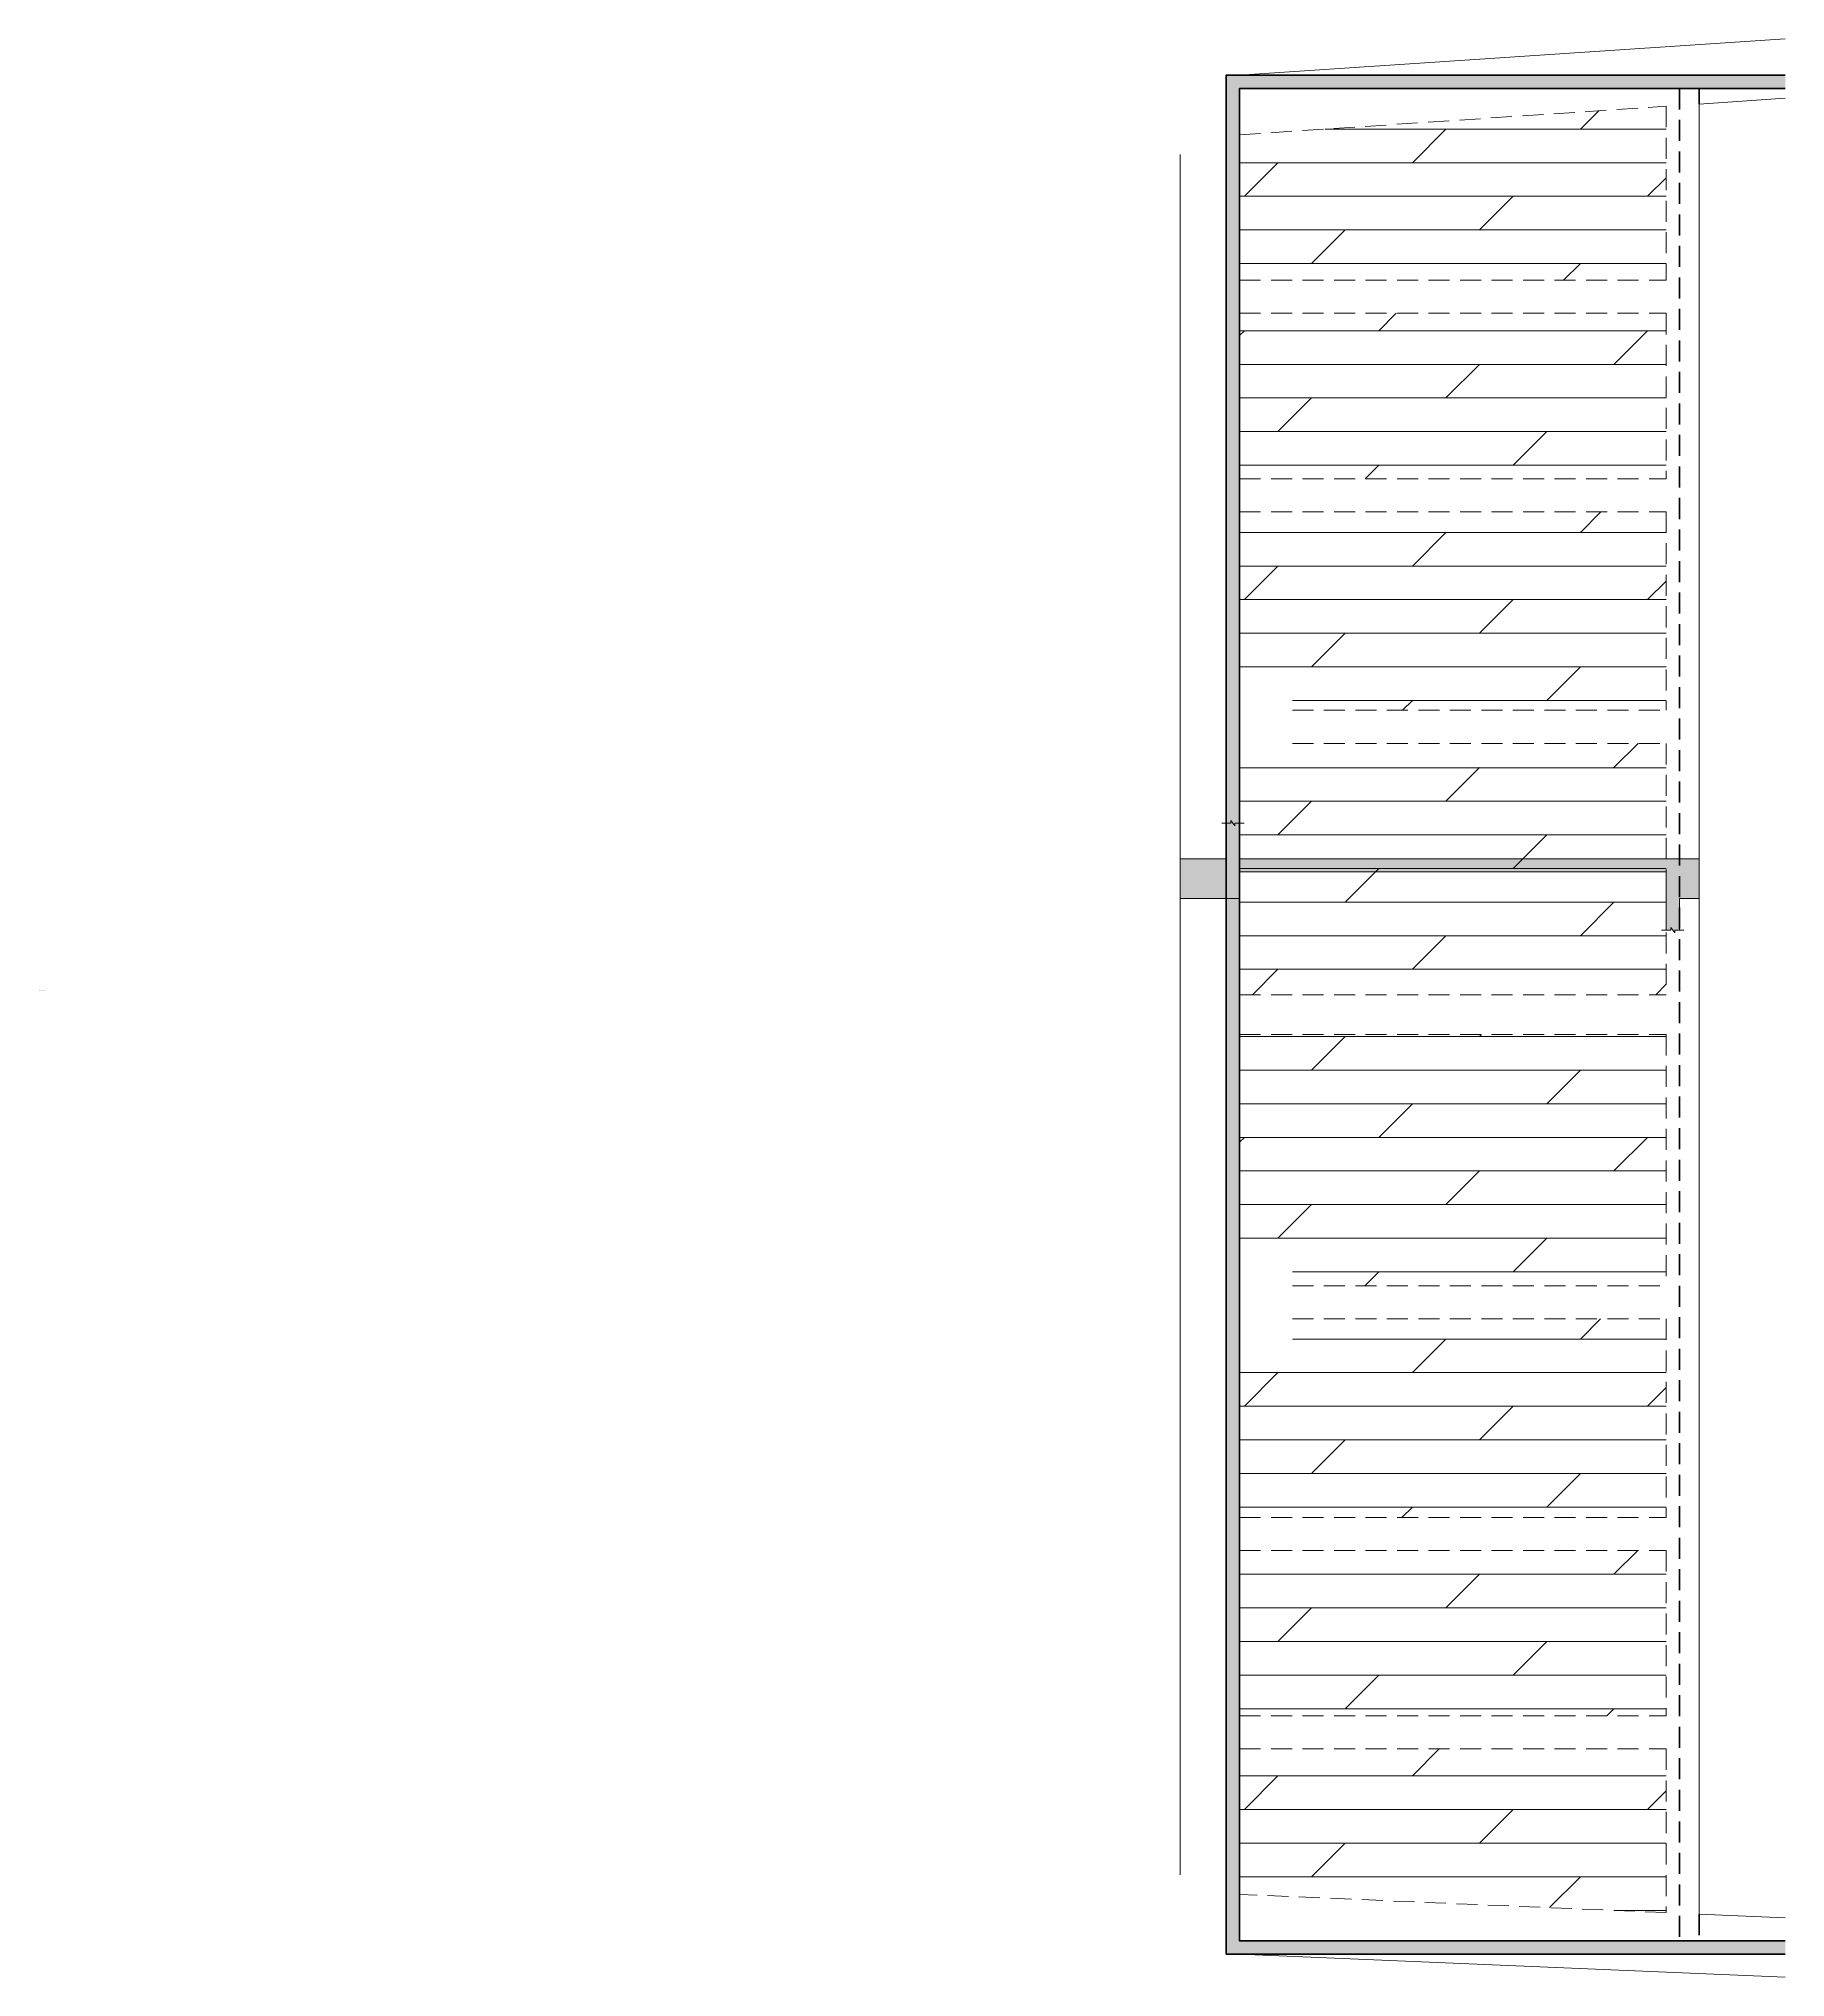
# Model space of a CAD drawing. Header units: millimetres. Extents: x 113346 to 183050, y 9150 to 41550.
# Drawn here: x 113346 to 139750, y 9150 to 38450 of the extents above; entities that cross this region are included whole.
import ezdxf

# ---------------------------------------------------------------- set-up
doc = ezdxf.new("R2010")
doc.units = ezdxf.units.MM
doc.linetypes.add('HIDDEN2', pattern=[4.7625, 3.175, -1.5875])
for name, color, linetype, lineweight in [('NDC_S_BEAM', 3, 'HIDDEN2', 20), ('NDC_S_DIM', 1, 'Continuous', 15), ('NDC_S_HATCH MATERIAL', 8, 'Continuous', 13), ('NDC_S_SLAB', 2, 'Continuous', 20), ('NDC_S_WALL', 6, 'Continuous', 35)]:
    doc.layers.add(name, color=color, linetype=linetype, lineweight=lineweight)
doc.styles.add('NDC_DIM', font='', dxfattribs={"width": 0.75})
doc.styles.get('NDC_DIM').set_extended_font_data('Dotum')

msp = doc.modelspace()

# ---------------------------------------------------------------- hatches: boundary and pattern name
at = {"layer": 'NDC_S_HATCH MATERIAL', "ltscale": 100}
h = msp.add_hatch(dxfattribs=at)
h.set_pattern_fill('BT-01', color=256, scale=20, pattern_type=2)
h.set_pattern_definition([(50, (0, 0), (143.45204, -12.55043), [15, -165]), (355, (0, 0), (-27.75027, 150.43843), [12, -132]), (100.4514, (11.95, -1.05), (115.70188, 137.88791), [12.74804, -140.22842]), (46.1842, (0, 40), (213.4482, -33.1038), [22.5, -247.5]), (96.6356, (17.79, 37.24), (186.93254, 194.82357), [19.12206, -210.3426]), (351.1842, (0, 40), (186.9324, 194.82372), [18, -198]), (21, (20, 30), (119.38141, -80.52378), [15, -165]), (326, (20, 30), (48.66307, 145.03001), [12, -132]), (71.4514, (29.95, 23.29), (168.04453, 64.5061), [12.74804, -140.22842]), (37.5, (0, 0), (2.431971, 66.57877), [0, -130.4, 0, -134, 0, -132.5]), (7.5, (0, 0), (52.613907, 78.882342), [0, -76.4, 0, -127.4, 0, -50.5]), (327.5, (-44.6, 0), (106.764487, -4.510974), [0, -50, 0, -156, 0, -207]), (317.5, (-64.6, 0), (116.637234, 20.020996), [0, -65, 0, -103.6, 0, -147]), (45, (0, 0), (-60.104076, 60.104076), []), (45, (0, 24.5), (-60.104076, 60.104076), [])])
h.paths.add_polyline_path([(131500, 37700), (139750, 37700), (139750, 37900), (131300, 37900), (131300, 9500), (139750, 9500), (139750, 9700), (131500, 9700)])
h = msp.add_hatch(dxfattribs=at)
h.set_pattern_fill('DOLMIT', color=256, scale=80)
h.paths.add_polyline_path([(137950, 12600), (131500, 12600), (131500, 10401), (137950, 10127)])
h.paths.add_polyline_path([(137950, 15600), (131500, 15600), (131500, 13100), (137950, 13100)])
h.paths.add_polyline_path([(137950, 19100), (132300, 19100), (132300, 18450), (131500, 18450), (131500, 16100), (137950, 16100)])
h.paths.add_polyline_path([(137950, 23400), (131500, 23400), (131500, 19950), (132300, 19950), (132300, 19600), (137950, 19600)])
h.paths.add_polyline_path([(137950, 27800), (132300, 27800), (132300, 27450), (131500, 27450), (131500, 24000), (137950, 24000)])
h.paths.add_polyline_path([(137950, 31300), (131500, 31300), (131500, 28950), (132300, 28950), (132300, 28300), (137950, 28300)])
h.paths.add_polyline_path([(137950, 34300), (131500, 34300), (131500, 31800), (137950, 31800)])
h.paths.add_polyline_path([(137950, 37430), (131500, 36998), (131500, 34800), (137950, 34800)])
h = msp.add_hatch(dxfattribs=at)
h.set_pattern_fill('BT-01', color=256, scale=20, pattern_type=2)
h.set_pattern_definition([(50, (9449.26, -1e-11), (143.45204, -12.55043), [15, -165]), (355, (9449.26, -1e-11), (-27.75027, 150.43843), [12, -132]), (100.4514, (9461.21, -1.05), (115.70188, 137.88791), [12.74804, -140.22842]), (46.1842, (9449.26, 40), (213.4482, -33.1038), [22.5, -247.5]), (96.6356, (9467.04, 37.24), (186.93254, 194.82357), [19.12206, -210.3426]), (351.1842, (9449.26, 40), (186.9324, 194.82372), [18, -198]), (21, (9469.26, 30), (119.38141, -80.52378), [15, -165]), (326, (9469.26, 30), (48.66307, 145.03001), [12, -132]), (71.4514, (9479.2, 23.29), (168.04453, 64.5061), [12.74804, -140.22842]), (37.5, (9449.255, -1e-11), (2.431971, 66.57877), [0, -130.4, 0, -134, 0, -132.5]), (7.5, (9449.255, -1e-11), (52.613907, 78.882342), [0, -76.4, 0, -127.4, 0, -50.5]), (327.5, (9404.655, -1e-11), (106.764487, -4.510974), [0, -50, 0, -156, 0, -207]), (317.5, (9384.655, -1e-11), (116.637234, 20.020996), [0, -65, 0, -103.6, 0, -147]), (45, (9449.255, -1e-11), (-60.104076, 60.104076), []), (45, (9449.255, 24.5), (-60.104076, 60.104076), [])])
h.paths.add_polyline_path([(138450, 26056), (131500, 26056), (131500, 26594), (131431, 26594), (131431, 26554), (131400, 26594), (131369, 26634), (131369, 26594), (131300, 26594), (131300, 26056), (130600, 26056), (130600, 25456), (131500, 25456), (131500, 25856), (137950, 25856), (137950, 25456), (137950, 24976), (138018, 24976), (138018, 25016), (138049, 24976), (138080, 24936), (138080, 24976), (138150, 24976), (138150, 25456), (138450, 25456)])

# ---------------------------------------------------------------- linework, layer by layer
at = {"layer": 'NDC_S_BEAM', "ltscale": 100}
for p, q in [((131500, 36998), (137950, 37430)), ((137950, 37430), (137950, 34800)), ((131500, 34800), (137950, 34800)), ((131500, 34300), (137950, 34300)), ((137950, 34300), (137950, 31800)), ((131500, 31800), (137950, 31800)), ((131500, 31300), (137950, 31300)), ((137950, 31300), (137950, 28300)), ((132300, 28300), (137950, 28300)), ((132300, 27800), (137950, 27800)), ((137950, 27800), (137950, 24000)), ((131500, 24000), (137950, 24000)), ((131500, 23400), (137950, 23400)), ((137950, 23400), (137950, 19600)), ((132300, 19600), (137950, 19600)), ((132300, 19100), (137950, 19100)), ((137950, 19100), (137950, 16100)), ((131500, 16100), (137950, 16100)), ((131500, 15600), (137950, 15600)), ((137950, 15600), (137950, 13100)), ((131500, 13100), (137950, 13100)), ((131500, 12600), (137950, 12600)), ((137950, 12600), (137950, 10127))]:
    msp.add_line(p, q, dxfattribs=at)
msp.add_lwpolyline([(137950, 10127), (131500, 10401)], dxfattribs=at)
at = {"layer": 'NDC_S_DIM', "ltscale": 100}
for p, q in [((131300, 26594), (131232, 26594)), ((131301, 26594), (131233, 26594)), ((131301, 26594), (131233, 26594)), ((131300, 26056), (131300, 26594)), ((131300, 26594), (131369, 26594)), ((131369, 26594), (131369, 26634)), ((131369, 26634), (131400, 26594)), ((131431, 26554), (131400, 26594)), ((131431, 26594), (131431, 26554)), ((131431, 26594), (131500, 26594)), ((131568, 26594), (131500, 26594)), ((131500, 26056), (131500, 26594)), ((130600, 26056), (131300, 26056)), ((130600, 26056), (130600, 25456)), ((131500, 26056), (138450, 26056)), ((131500, 25856), (137950, 25856)), ((131500, 25456), (131500, 25856)), ((137950, 25456), (137950, 25856)), ((138450, 26056), (138450, 25456)), ((130600, 25456), (131500, 25456)), ((137950, 24976), (137950, 25456)), ((138450, 25456), (138150, 25456)), ((138150, 25456), (138150, 24976)), ((137949, 24976), (137881, 24976)), ((137950, 24976), (137882, 24976)), ((137950, 24976), (137882, 24976)), ((137949, 24976), (138018, 24976)), ((138018, 24976), (138018, 25016)), ((138018, 25016), (138049, 24976)), ((138080, 24936), (138049, 24976)), ((138080, 24976), (138080, 24936)), ((138080, 24976), (138149, 24976)), ((138217, 24976), (138149, 24976))]:
    msp.add_line(p, q, dxfattribs=at)
at = {"layer": 'NDC_S_SLAB', "ltscale": 100}
for p, q in [((131500, 37900), (139750, 38450)), ((130600, 36700), (130600, 10700))]:
    msp.add_line(p, q, dxfattribs=at)
for points in [[(139750, 37550), (138450, 37463), (138450, 10105), (139750, 10050)], [(139750, 9150), (131500, 9500)]]:
    msp.add_lwpolyline(points, dxfattribs=at)
at = {"layer": 'NDC_S_WALL', "linetype": 'HIDDEN2', "ltscale": 100}
for p, q in [((138450, 37463), (138450, 37700)), ((138450, 10105), (138450, 9700))]:
    msp.add_line(p, q, dxfattribs=at)
at = {"layer": 'NDC_S_WALL', "ltscale": 10}
for points in [[(139750, 9500), (131300, 9500), (131300, 37900), (139750, 37900)], [(139750, 37700), (131500, 37700), (131500, 9700), (139750, 9700)]]:
    msp.add_lwpolyline(points, dxfattribs=at)
at = {"layer": 'NDC_S_WALL', "linetype": 'HIDDEN2', "ltscale": 100}
msp.add_lwpolyline([(138150, 37700), (138150, 9700)], dxfattribs=at)

# ---------------------------------------------------------------- texts
at = {"layer": 'NDC_S_DIM', "insert": (113346, 24066), "char_height": 2.5, "width": 94.48, "attachment_point": 1, "style": 'NDC_DIM'}
msp.add_mtext('https://monkcage.github.io/blog/ai/2019/01/28/time_series_forecast.html', dxfattribs=at)

doc.saveas('drawing.dxf')
